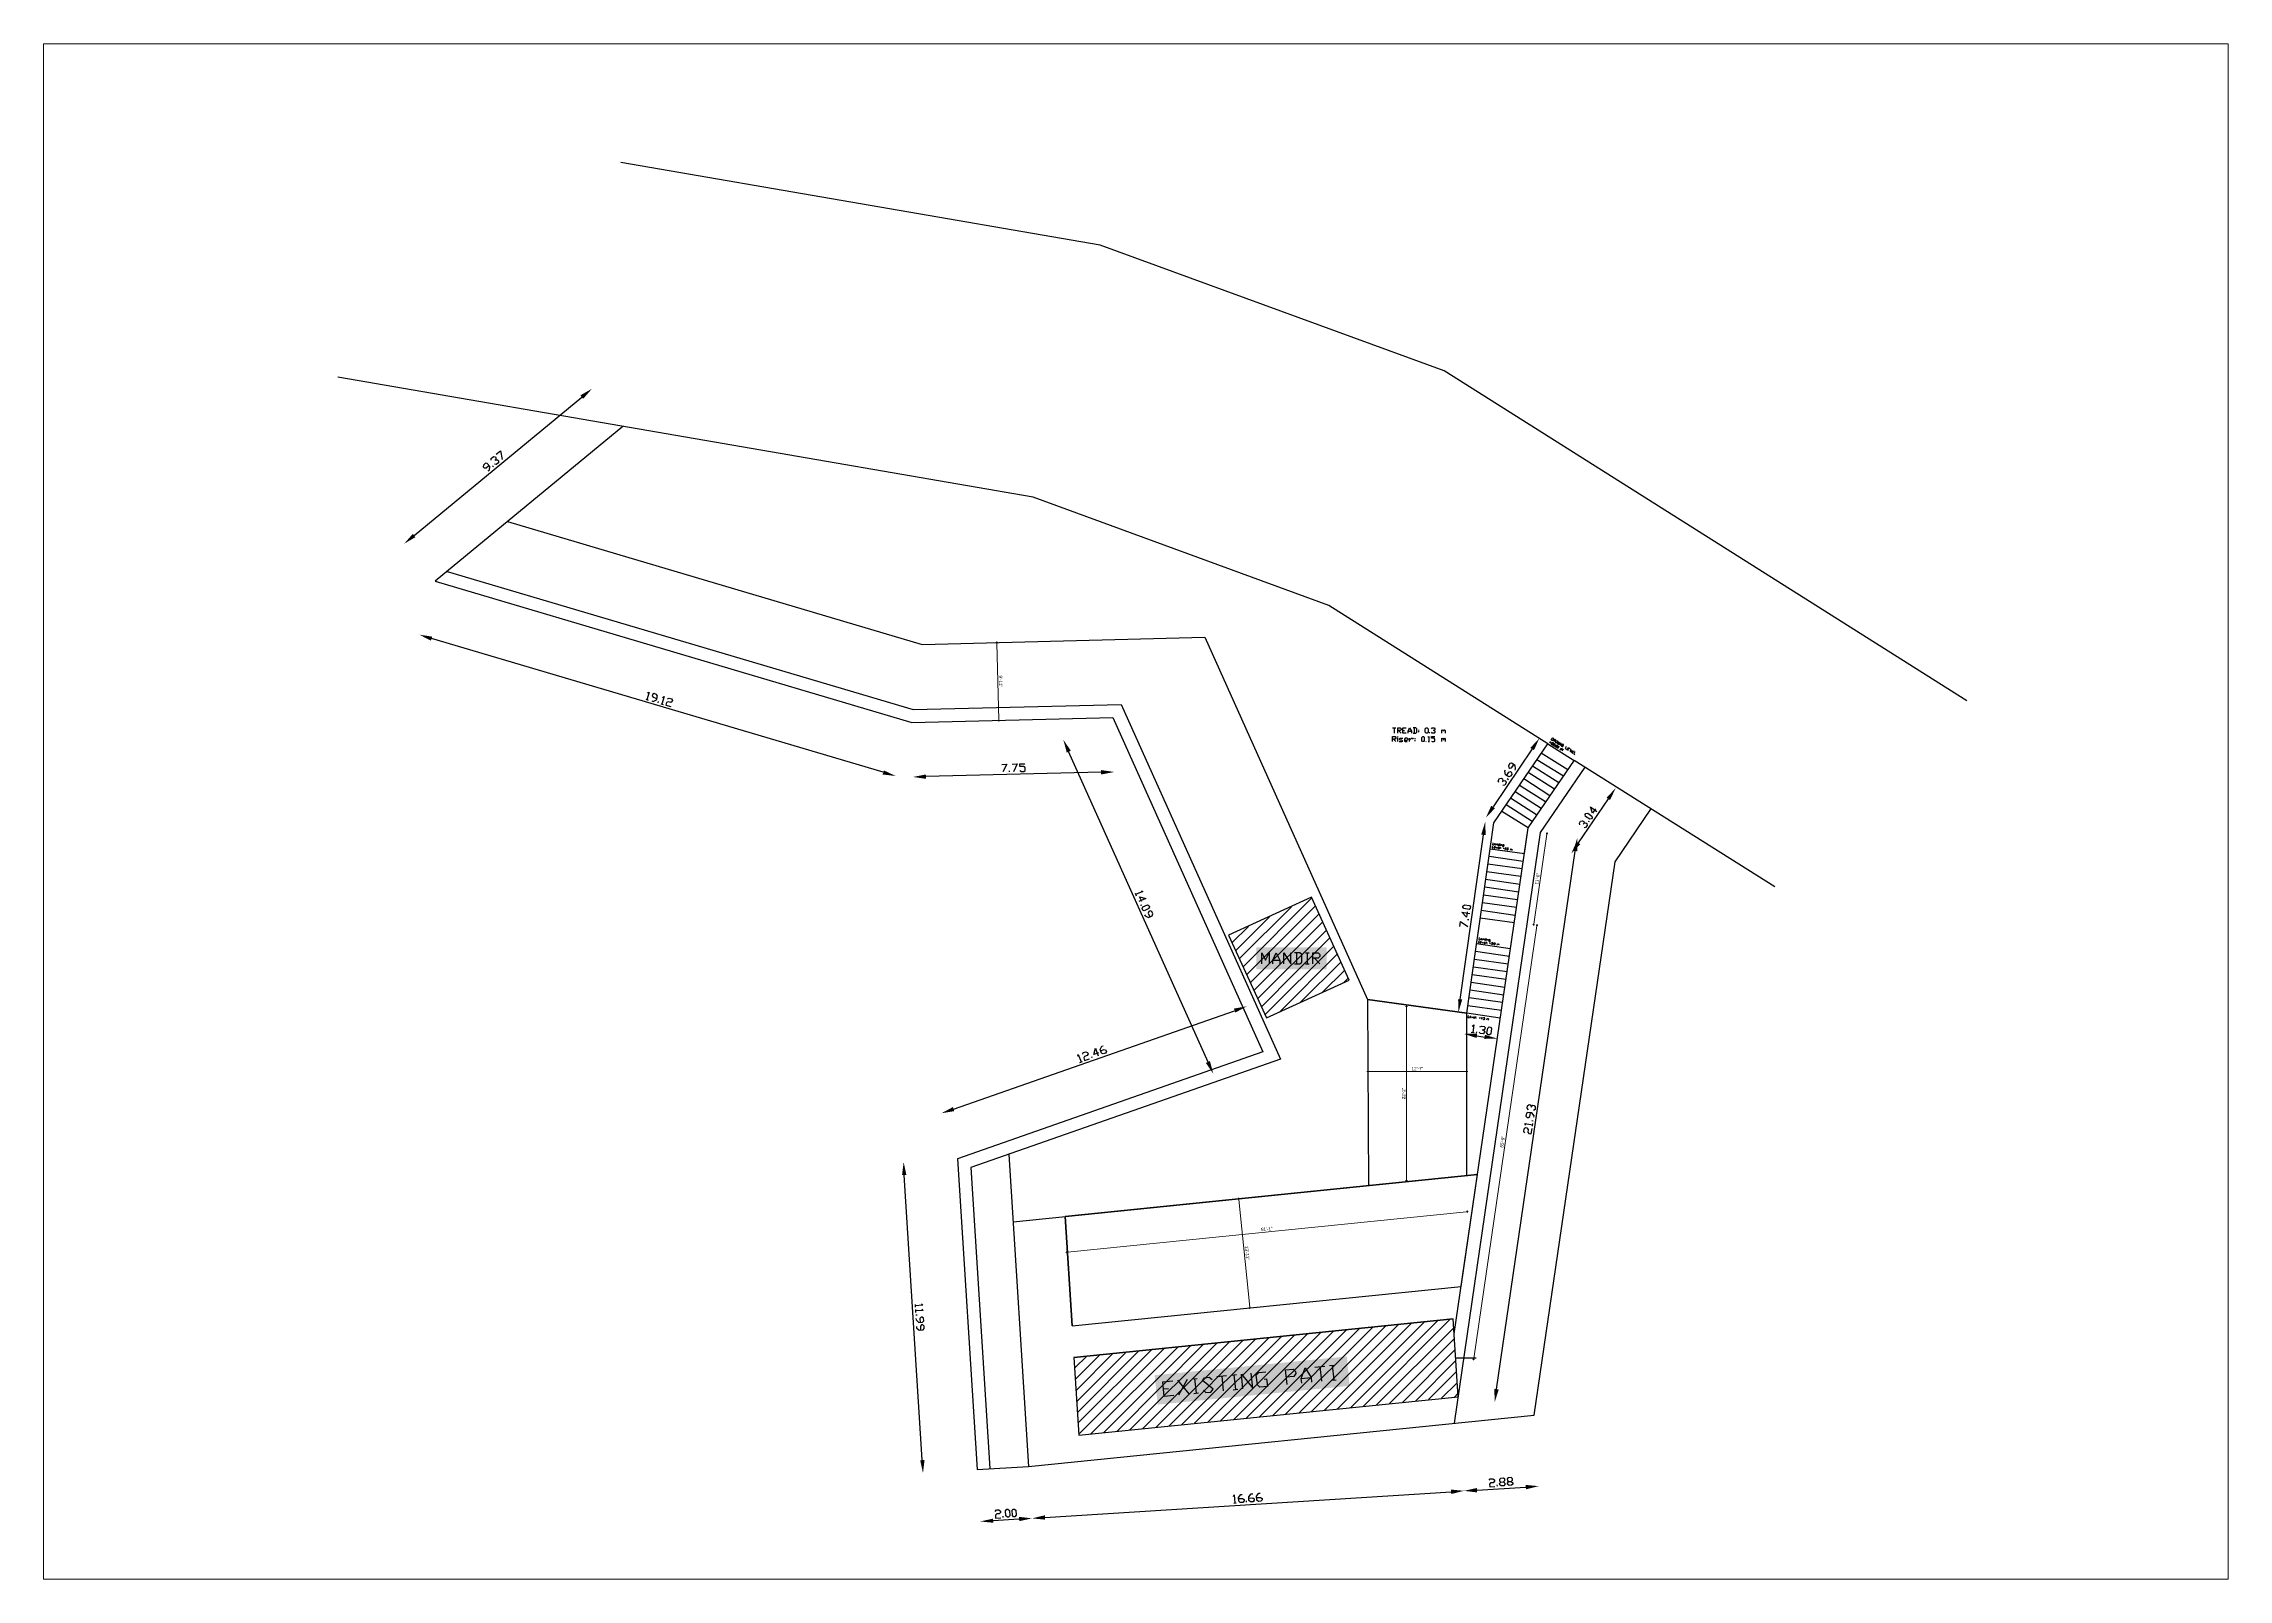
# Model space of a CAD drawing. Header units: inches. Extents: x 8069 to 17410, y -9620 to -7279.
# Drawn here: x 12700 to 16029, y -9620 to -7279 of the extents above; entities that cross this region are included whole.
import ezdxf

# ---------------------------------------------------------------- set-up
doc = ezdxf.new("R2010")
doc.units = ezdxf.units.IN
doc.header["$LTSCALE"] = 0.5
doc.header["$MEASUREMENT"] = 0
doc.header["$PDMODE"] = 66
doc.layers.add('hatch', color=9, linetype='Continuous', lineweight=0)
for name, color, linetype in [('PDF_0', 7, 'Continuous'), ('PDF_Dimensions', 7, 'Continuous'), ('PDF_hatch', 7, 'Continuous'), ('PDF_mandir', 7, 'Continuous'), ('PDF_Pati', 7, 'Continuous'), ('PDF_Road', 7, 'Continuous'), ('PDF_SectionCutEdges', 7, 'Continuous'), ('PDF_SITE', 7, 'Continuous'), ('PDF_stairs', 7, 'Continuous'), ('PDF_TEXT', 7, 'Continuous')]:
    doc.layers.add(name, color=color, linetype=linetype)
doc.styles.get("Standard").update_dxf_attribs({"font": 'arial.ttf'})
doc.dimstyles.new('S8', dxfattribs={"dimtxt": 5, "dimasz": 1, "dimexe": 6, "dimexo": 18, "dimgap": 1.9375, "dimtad": 1, "dimdec": 0, "dimzin": 3, "dimdsep": 46, "dimlunit": 4, "dimtxsty": 'Standard', "dimblk": 'dot 2', "dimcen": 12, "dimse1": 1, "dimse2": 1, "dimclrd": 1, "dimclre": 1, "dimclrt": 256, "dimadec": 0, "dimazin": 0, "dimtfac": 0.75, "dimtdec": 0, "dimtix": 1, "dimtmove": 1, "dimatfit": 3, "dimldrblk": 'DOT', "dimfxl": 1, "dimtolj": 1, "dimtzin": 0, "dimlwd": 9, "dimlwe": 9, "dimarcsym": 0})

# ---------------------------------------------------------------- blocks, each defined once
blk = doc.blocks.new('dot1')
at = {"layer": 'hatch'}
h = blk.add_hatch(color=256, dxfattribs=at)
edge = h.paths.add_edge_path()
edge.add_arc((0, 0), 1, 0, 360)
for p, q in [((3, 0), (-3, 0)), ((0, 3), (0, -3))]:
    blk.add_line(p, q, dxfattribs=at)
blk.add_circle((0, 0), 1, dxfattribs=at)
blk = doc.blocks.new('dot 2')
at = {"layer": 'hatch', "xscale": 0.5, "yscale": 0.5, "zscale": 0.5}
blk.add_blockref('dot1', (0, 0), dxfattribs=at)
blk = doc.blocks.new('*D852')
at = {"color": 1, "lineweight": 9, "transparency": 16777216}
blk.add_line((14879.5, -9283.3), (14975.8, -8623.8), dxfattribs=at)
at = {"layer": 'Defpoints', "color": 0, "transparency": 16777216}
for p in [(14961.1, -8620.6), (14975.9, -8622.8), (14864.5, -9282.2)]:
    blk.add_point(p, dxfattribs=at)
at = {"color": 1, "lineweight": 9, "transparency": 16777216}
for p, rotation in [((14975.9, -8622.8), 81.6917238725166), ((14879.3, -9284.3), 261.6917238725166)]:
    blk.add_blockref('dot 2', p, dxfattribs=dict(at, rotation=rotation))
at = {"transparency": 16777216, "insert": (14923.2, -8952.9), "char_height": 5, "attachment_point": 5, "rotation": 81.6917}
blk.add_mtext('\\A1;55\'-9"', dxfattribs=at)
blk = doc.blocks.new('_Dot')
at = {"color": 0, "linetype": 'ByBlock', "lineweight": -2}
blk.add_line((-0.5, 0), (-1, 0), dxfattribs=at)
at = {"color": 0, "linetype": 'ByBlock', "const_width": 0.5}
blk.add_lwpolyline([(-0.25, 0, 1), (0.25, 0, 1)], format="xyb", close=True, dxfattribs=at)
blk = doc.blocks.new('*D854')
at = {"color": 1, "lineweight": 9, "transparency": 16777216}
blk.add_line((14155.6, -8309.7), (14152.6, -8193), dxfattribs=at)
at = {"layer": 'Defpoints', "color": 0, "transparency": 16777216}
for p in [(14152.6, -8192), (14167.1, -8191.6), (14170.1, -8310.3)]:
    blk.add_point(p, dxfattribs=at)
at = {"color": 1, "lineweight": 9, "transparency": 16777216}
for p, rotation in [((14152.6, -8192), 91.4558224532075), ((14155.6, -8310.7), 271.4558224532075)]:
    blk.add_blockref('dot 2', p, dxfattribs=dict(at, rotation=rotation))
at = {"transparency": 16777216, "insert": (14158.6, -8251.2), "char_height": 5, "attachment_point": 5, "rotation": 271.4558}
blk.add_mtext('\\A1;9\'-11"', dxfattribs=at)
blk = doc.blocks.new('*D855')
at = {"color": 1, "lineweight": 9, "transparency": 16777216}
blk.add_line((14971, -8621), (14991, -8484.1), dxfattribs=at)
at = {"layer": 'Defpoints', "color": 0, "transparency": 16777216}
for p in [(14981.4, -8481.7), (14991.1, -8483.1), (14961.1, -8620.6)]:
    blk.add_point(p, dxfattribs=at)
at = {"color": 1, "lineweight": 9, "transparency": 16777216}
for p, rotation in [((14991.1, -8483.1), 81.69172387251645), ((14970.8, -8622), 261.6917238725165)]:
    blk.add_blockref('dot 2', p, dxfattribs=dict(at, rotation=rotation))
at = {"transparency": 16777216, "insert": (14976.5, -8551.9), "char_height": 5, "attachment_point": 5, "rotation": 81.6917}
blk.add_mtext('\\A1;11\'-8"', dxfattribs=at)
blk = doc.blocks.new('*D875')
at = {"color": 1, "lineweight": 9, "transparency": 16777216}
blk.add_line((14538.2, -9205), (14521.5, -9040.8), dxfattribs=at)
at = {"layer": 'Defpoints', "color": 0, "transparency": 16777216}
for p in [(14521.4, -9039.8), (14546.9, -9037.2), (14563.8, -9203.4)]:
    blk.add_point(p, dxfattribs=at)
at = {"color": 1, "lineweight": 9, "transparency": 16777216}
for p, rotation in [((14521.4, -9039.8), 95.80607964918015), ((14538.3, -9206), 275.8060796491802)]:
    blk.add_blockref('dot 2', p, dxfattribs=dict(at, rotation=rotation))
at = {"transparency": 16777216, "insert": (14534.3, -9122.4), "char_height": 5, "attachment_point": 5, "rotation": 275.8061}
blk.add_mtext('\\A1;13\'-11"', dxfattribs=at)
blk = doc.blocks.new('*D876')
at = {"color": 1, "lineweight": 9, "transparency": 16777216}
blk.add_line((14260.3, -9121.2), (14868.6, -9059.4), dxfattribs=at)
at = {"layer": 'Defpoints', "color": 0, "transparency": 16777216}
for p in [(14869.6, -9059.3), (14872.6, -9088.1), (14262.2, -9150.1)]:
    blk.add_point(p, dxfattribs=at)
at = {"color": 1, "lineweight": 9, "transparency": 16777216}
for p, rotation in [((14869.6, -9059.3), 5.79831544820977), ((14259.3, -9121.3), 185.7983154482098)]:
    blk.add_blockref('dot 2', p, dxfattribs=dict(at, rotation=rotation))
at = {"transparency": 16777216, "insert": (14564, -9085.8), "char_height": 5, "attachment_point": 5, "rotation": 5.7983}
blk.add_mtext('\\A1;51\'-1"', dxfattribs=at)
blk = doc.blocks.new('*D877')
at = {"color": 1, "lineweight": 9, "transparency": 16777216}
blk.add_line((14776.9, -8747.5), (14776.9, -9011.1), dxfattribs=at)
at = {"layer": 'Defpoints', "color": 0, "transparency": 16777216}
for p in [(14793.3, -8746.5), (14776.9, -9012.1), (14794, -9012.1)]:
    blk.add_point(p, dxfattribs=at)
at = {"color": 1, "lineweight": 9, "transparency": 16777216}
for p, rotation in [((14776.9, -8746.5), 90), ((14776.9, -9012.1), 270)]:
    blk.add_blockref('dot 2', p, dxfattribs=dict(at, rotation=rotation))
at = {"transparency": 16777216, "insert": (14772.5, -8879.3), "char_height": 5, "attachment_point": 5, "rotation": 90}
blk.add_mtext('\\A1;22\'-2"', dxfattribs=at)
blk = doc.blocks.new('*D878')
at = {"color": 1, "lineweight": 9, "transparency": 16777216}
blk.add_line((14868, -8845.7), (14719.2, -8845.7), dxfattribs=at)
at = {"layer": 'Defpoints', "color": 0, "transparency": 16777216}
for p in [(14718.2, -8845.7), (14718.2, -8877.9), (14869, -8880.7)]:
    blk.add_point(p, dxfattribs=at)
at = {"color": 1, "lineweight": 9, "transparency": 16777216, "rotation": 180}
blk.add_blockref('dot 2', (14718.2, -8845.7), dxfattribs=at)
at = {"color": 1, "lineweight": 9, "transparency": 16777216}
blk.add_blockref('dot 2', (14869, -8845.7), dxfattribs=at)
at = {"transparency": 16777216, "insert": (14793.6, -8841.3), "char_height": 5, "attachment_point": 5}
blk.add_mtext('\\A1;12\'-7"', dxfattribs=at)

msp = doc.modelspace()

# ---------------------------------------------------------------- linework, layer by layer
for p, q in [((14267.5, -9233.5), (14257, -9066.7)), ((14267.5, -9233.5), (14860.1, -9173.4)), ((14270.3, -9281.4), (14848.1, -9222.8)), ((14851.9, -9282.2), (14883.3, -9282.2))]:
    msp.add_line(p, q)
msp.add_lwpolyline([(14717.5, -8736), (14718.9, -9019.7), (14869, -9004.4), (14869, -8757), (14717.5, -8736)])
msp.add_lwpolyline([(14885, -9002.8), (14257, -9066.7), (14267.5, -9233.5), (14860.1, -9173.4)], close=True)
at = {"layer": 'PDF_0', "lineweight": 25}
for points in [[(15630.7, -8281.1), (14834.2, -7778.1), (14310.3, -7586.6), (13580, -7460.4)], [(13315.2, -8083.9), (14025.4, -8294), (14342.2, -8286.4), (14585.1, -8827), (14113.1, -8992.3), (14142.1, -9451)], [(15338.2, -8564.5), (15032.4, -8371.6)], [(14717.5, -8736), (14869, -8757)], [(14171.2, -8972.3), (14201.2, -9447.7)], [(14177.8, -9074.7), (14885.2, -9002.8)]]:
    msp.add_lwpolyline(points, dxfattribs=at)
at = {"layer": 'PDF_Dimensions', "lineweight": 0}
msp.add_lwpolyline([(12700.2, -9619.6), (16029.4, -9619.6), (16029.4, -7279.4), (12700.2, -7279.4)], close=True, dxfattribs=at)
at = {"layer": 'PDF_Dimensions', "lineweight": 25}
for points in [[(13264.7, -8029.1), (13520.5, -7818.1)], [(13377.6, -7930.5), (13379.5, -7929.1), (13380, -7923.9), (13376.2, -7919.1), (13373.3, -7918.6), (13370.5, -7921.5), (13370, -7924.3), (13371.4, -7925.8), (13374.3, -7925.8), (13378.5, -7922)], [(13382.4, -7913.9), (13382.4, -7911.5), (13385.7, -7908.6), (13388.6, -7909.1), (13389.5, -7910.5), (13389.5, -7913.4), (13387.6, -7914.8)], [(13385.7, -7924.3), (13384.3, -7922.9)], [(13389.5, -7913.4), (13391.9, -7913.4), (13393.3, -7915.3), (13393.3, -7918.2), (13390, -7920.5), (13387.1, -7920.1)], [(13390, -7904.8), (13396.2, -7900.1), (13399, -7912.9)], [(13979.7, -8389.7), (13291.4, -8185.9)], [(13617.7, -8278.3), (13621.5, -8279.7)], [(13620.5, -8268.7), (13622.9, -8267.8), (13619.6, -8279.2)], [(13627.2, -8281.1), (13629.1, -8282.1), (13633.9, -8279.2), (13635.8, -8273.5), (13634.3, -8271.1), (13630.5, -8269.7), (13628.2, -8271.1), (13627.7, -8273), (13629.1, -8275.4), (13634.8, -8277.3)], [(13636.7, -8284), (13637.2, -8282.1)], [(13640.5, -8285.4), (13644.3, -8286.4)], [(13643.4, -8275.9), (13645.8, -8274.5), (13642.4, -8285.9)], [(13651, -8277.8), (13653.4, -8276.8), (13657.2, -8277.8), (13658.6, -8280.2), (13658.2, -8282.1), (13655.8, -8283.5), (13652, -8282.6), (13649.1, -8283.5), (13648.2, -8287.3), (13655.8, -8289.7)], [(14755.6, -8322.1), (14760.9, -8322.1)], [(14758, -8322.1), (14758, -8330.2)], [(14763.7, -8330.2), (14763.7, -8322.1), (14767.6, -8322.1), (14769, -8323.5), (14769, -8324.9), (14767.6, -8325.9), (14763.7, -8325.9)], [(14776.6, -8330.2), (14771.4, -8330.2), (14771.4, -8322.1), (14776.6, -8322.1)], [(14779.5, -8330.2), (14779.5, -8327.3), (14781.8, -8322.1), (14784.7, -8327.3), (14784.7, -8330.2)], [(14787.1, -8330.2), (14791.4, -8330.2), (14792.8, -8328.8), (14792.8, -8323.5), (14791.4, -8322.1), (14787.1, -8322.1)], [(14788.5, -8322.1), (14788.5, -8330.2)], [(14815.2, -8323.5), (14816.1, -8322.1), (14819, -8322.1), (14820.4, -8323.5), (14820.4, -8324.9), (14819, -8325.9), (14817.6, -8325.9)], [(14755.6, -8343), (14755.6, -8335.4), (14759.5, -8335.4), (14760.9, -8336.9), (14760.9, -8337.8), (14759.5, -8339.2), (14755.6, -8339.2)], [(14757.1, -8339.2), (14760.9, -8343)], [(14763.7, -8336.9), (14763.7, -8335.4)], [(14763.7, -8343), (14763.7, -8337.8)], [(14764.7, -8325.9), (14769, -8330.2)], [(14766.1, -8343), (14769.9, -8343), (14771.4, -8342.1), (14769.9, -8340.7), (14767.6, -8340.7), (14766.1, -8339.2), (14767.6, -8337.8), (14771.4, -8337.8)], [(14771.4, -8325.9), (14774.2, -8325.9)], [(14774.2, -8340.7), (14778, -8340.7), (14779.5, -8339.2), (14778, -8337.8), (14775.2, -8337.8), (14774.2, -8339.2), (14774.2, -8342.1), (14775.2, -8343), (14778, -8343)], [(14779.5, -8327.3), (14784.7, -8327.3)], [(14781.8, -8343), (14781.8, -8337.8)], [(14781.8, -8340.7), (14784.7, -8337.8), (14786.1, -8337.8), (14787.1, -8339.2)], [(14789.9, -8337.8), (14789.9, -8339.2)], [(14789.9, -8340.7), (14789.9, -8342.1)], [(14795.2, -8324.9), (14795.2, -8325.9)], [(14795.2, -8327.3), (14795.2, -8328.8)], [(14807.1, -8343), (14807.1, -8342.1)], [(14809.9, -8336.9), (14810.9, -8335.4), (14810.9, -8343)], [(14809.9, -8343), (14812.3, -8343)], [(14812.3, -8330.2), (14812.3, -8328.8)], [(14819, -8325.9), (14820.4, -8327.3), (14820.4, -8328.8), (14819, -8330.2), (14816.1, -8330.2), (14815.2, -8328.8)], [(14815.2, -8342.1), (14816.1, -8343), (14819, -8343), (14820.4, -8342.1), (14820.4, -8339.2), (14819, -8337.8), (14815.2, -8337.8), (14815.2, -8335.4), (14820.4, -8335.4)], [(14830.9, -8330.2), (14830.9, -8324.9)], [(14830.9, -8325.9), (14832.3, -8324.9), (14833.3, -8325.9), (14833.3, -8327.3)], [(14830.9, -8343), (14830.9, -8337.8)], [(14830.9, -8339.2), (14832.3, -8337.8), (14833.3, -8339.2), (14833.3, -8340.7)], [(14833.3, -8325.9), (14834.7, -8324.9), (14836.1, -8325.9), (14836.1, -8330.2)], [(14833.3, -8339.2), (14834.7, -8337.8), (14836.1, -8339.2), (14836.1, -8343)], [(14968.6, -8354), (14909, -8442.6)], [(14995.7, -8345.4), (14997.1, -8343.5)], [(14997.6, -8345), (14995.7, -8343.5)], [(15000, -8339.7), (15001, -8339.7), (15000, -8341.6), (14998.1, -8340.7), (14998.1, -8339.7), (14999.5, -8337.8), (15000, -8337.3), (15001.4, -8338.3)], [(15001, -8342.1), (15002.9, -8339.2), (15004.3, -8340.2), (15004.3, -8340.7), (15003.8, -8341.1), (15003.3, -8341.6), (15001.9, -8340.7)], [(15002.4, -8340.7), (15002.9, -8343.5)], [(15002.9, -8350.2), (15002.9, -8349.7)], [(15008.6, -8343), (15007.2, -8345.4), (15007.2, -8346.4), (15008.1, -8346.9), (15009.1, -8346.4), (15010.5, -8344)], [(15010, -8347.8), (15011.9, -8345), (15011.9, -8348.8), (15013.8, -8345.9)], [(15011.4, -8355.9), (15013.3, -8353.1), (15013.3, -8355.4), (15015.7, -8354), (15013.8, -8357.3)], [(15012.9, -8349.7), (15014.3, -8350.7), (15015.3, -8350.2), (15016.2, -8348.3), (15016.2, -8347.3), (15014.8, -8346.9)], [(15015.3, -8346.9), (15013.3, -8349.7)], [(15020.5, -8350.2), (15018.6, -8353.5), (15021, -8354.5)], [(15023.8, -8356.4), (15021.9, -8355.4), (15023.8, -8352.1), (15025.7, -8353.5)], [(15022.9, -8354), (15023.8, -8354.5)], [(15026.7, -8354), (15026.2, -8358.3), (15029.5, -8355.9)], [(14160.2, -8377.8), (14167.8, -8377.3), (14162.1, -8389.3)], [(14172.1, -8389.3), (14172.1, -8387.3)], [(14175.9, -8377.3), (14183.6, -8376.9), (14178.3, -8389.3)], [(14187.8, -8386.9), (14190.2, -8388.8), (14194, -8388.8), (14195.9, -8386.9), (14195.9, -8382.6), (14193.6, -8380.7), (14187.8, -8380.7), (14187.8, -8376.9), (14195.5, -8376.9)], [(14474.6, -8831.3), (14262.2, -8358.3)], [(14929.5, -8394.5), (14932.8, -8389.7), (14935.7, -8388.8), (14937.1, -8390.2), (14937.6, -8393.1), (14935.7, -8395.9), (14932.8, -8396.9), (14928.1, -8393.5), (14926.7, -8387.8), (14928.1, -8386.4)], [(14942.4, -8386.4), (14943.3, -8384.5), (14942.4, -8379.2), (14937.1, -8375.9), (14934.7, -8376.4), (14932.4, -8379.7), (14932.8, -8382.6), (14934.7, -8383.5), (14937.1, -8383.1), (14940.5, -8378.3)], [(15031, -8361.1), (15028.6, -8359.7), (15030.5, -8356.9), (15032.9, -8357.8)], [(15029.5, -8358.3), (15031, -8358.8)], [(15033.8, -8358.8), (15031.9, -8361.6), (15033.8, -8363.1)], [(14311.7, -8389.7), (14044.5, -8396.4)], [(14917.6, -8405.4), (14916.6, -8402.6), (14919, -8399.3), (14921.9, -8398.8), (14923.3, -8399.7), (14923.8, -8402.6), (14922.8, -8404.5)], [(14923.8, -8402.6), (14926.7, -8402.1), (14928.6, -8403.1), (14929, -8405.9), (14926.7, -8409.3), (14923.8, -8409.7)], [(14932.4, -8401.2), (14930.5, -8399.7)], [(15039.1, -8497.4), (15084.8, -8430.2)], [(15064.8, -8445.5), (15060.5, -8452.1), (15057.2, -8442.6), (15067.2, -8449.3)], [(14859, -8736), (14894.3, -8485)], [(15041, -8469.8), (15040.5, -8467.4), (15042.4, -8464), (15045.3, -8463.6), (15047.2, -8464.5), (15047.6, -8467.4), (15046.2, -8468.8)], [(15047.6, -8467.4), (15050.5, -8466.9), (15051.9, -8467.8), (15052.4, -8470.7), (15050, -8474), (15047.6, -8474.5)], [(15055.7, -8465.5), (15054.3, -8464.5)], [(14907.6, -8502.1), (14907.6, -8505), (14909.5, -8505)], [(14908.6, -8497.4), (14908.1, -8500.2), (14910, -8500.2)], [(14910.5, -8504.1), (14911.9, -8504.5), (14912.4, -8504.1), (14911.9, -8503.6), (14910.9, -8503.6), (14910.5, -8503.6), (14910.5, -8504.5), (14910.9, -8505.5), (14911.9, -8505.5)], [(14912.4, -8500.2), (14912.8, -8500.7)], [(14913.3, -8503.6), (14914.3, -8505.5), (14915.2, -8504.1)], [(14913.8, -8500.7), (14913.8, -8498.8)], [(14913.8, -8499.8), (14915.2, -8498.8), (14915.7, -8498.8), (14915.7, -8499.8), (14915.7, -8501.2)], [(14914.3, -9330), (15034.3, -8509.8)], [(14916.2, -8505), (14917.6, -8505), (14918.1, -8504.5), (14917.6, -8504.1), (14916.6, -8504.1), (14916.2, -8504.5), (14916.2, -8505.5), (14916.6, -8506), (14917.6, -8506)], [(14919, -8498.3), (14918.6, -8501.2)], [(14919.5, -8503.6), (14919, -8506), (14919.5, -8506.4)], [(14919.5, -8501.7), (14920, -8499.8)], [(14920, -8499.3), (14920, -8498.8)], [(14920.5, -8501.7), (14920.9, -8499.8)], [(14920.5, -8500.7), (14921.9, -8499.8), (14922.4, -8499.8), (14922.4, -8500.2), (14922.4, -8501.7)], [(14920.5, -8504.5), (14920.5, -8505)], [(14920.5, -8505.5), (14920.5, -8506)], [(14923.3, -8502.6), (14923.8, -8503.1), (14924.7, -8503.1), (14925.2, -8502.6), (14925.7, -8500.7), (14925.2, -8500.2), (14924.3, -8500.2), (14923.3, -8500.7), (14923.3, -8501.7), (14923.8, -8502.1), (14925.2, -8502.1)], [(14924.3, -8505.5), (14926.2, -8506)], [(14927.1, -8507.4), (14928.1, -8507.4)], [(14927.6, -8505), (14928.1, -8504.5), (14927.6, -8507.4)], [(14929, -8507.4), (14929, -8506.9)], [(14930, -8507.4), (14930.5, -8507.9), (14931.4, -8507.9), (14931.9, -8507.4), (14931.9, -8506.4), (14931.4, -8506), (14930, -8506), (14930.5, -8505), (14932.4, -8505)], [(14935.7, -8508.3), (14936.2, -8506.4)], [(14935.7, -8506.9), (14936.7, -8506.4), (14936.7, -8506.9), (14936.7, -8507.4)], [(14936.7, -8506.9), (14937.6, -8506.9), (14937.6, -8507.4), (14937.6, -8508.8)], [(14363.6, -8574.1), (14365, -8577.9)], [(14372.7, -8570.3), (14375.1, -8571.2), (14364.1, -8576)], [(14373.6, -8586.9), (14370.3, -8579.8), (14379.8, -8582.2), (14369.3, -8586.9)], [(14371.7, -8592.2), (14373.6, -8591.7)], [(14377.9, -8606.9), (14378.9, -8608.4), (14384.1, -8610.8), (14389.3, -8608.4), (14390.3, -8605.5), (14388.9, -8601.7), (14386.5, -8600.7), (14384.6, -8601.7), (14383.6, -8604.6), (14386, -8609.8)], [(14858.5, -8624.6), (14859.5, -8616.9), (14870.4, -8624.6)], [(14869.5, -8602.2), (14868.5, -8610.3), (14861.4, -8603.1), (14873.3, -8605)], [(14871.9, -8614.6), (14870, -8614.6)], [(14887.1, -8646.5), (14886.6, -8649.3), (14888.5, -8649.8)], [(14887.6, -8641.7), (14887.1, -8644.6), (14889, -8645)], [(14889.5, -8648.9), (14890.9, -8648.9), (14891.4, -8648.4), (14890.9, -8647.9), (14890, -8647.9), (14889.5, -8648.4), (14889.5, -8649.3), (14890, -8649.8), (14890.9, -8649.8)], [(14891.4, -8644.6), (14891.9, -8645)], [(14892.4, -8648.4), (14893.3, -8650.3), (14894.3, -8648.4)], [(14892.8, -8645.5), (14893.3, -8643.6)], [(14892.8, -8644.6), (14894.3, -8643.6), (14894.7, -8643.6), (14895.2, -8644.1), (14894.7, -8645.5)], [(14895.2, -8649.3), (14896.6, -8649.8), (14897.1, -8649.3), (14897.1, -8648.9), (14895.7, -8648.9), (14895.2, -8648.9), (14895.2, -8649.8), (14895.7, -8650.8), (14896.6, -8650.8)], [(14898.1, -8643.1), (14897.6, -8646)], [(14898.5, -8647.9), (14898.1, -8650.3), (14898.5, -8650.8)], [(14898.5, -8646), (14899, -8644.1)], [(14899, -8643.6), (14899, -8643.1)], [(14899.5, -8646), (14900, -8644.1)], [(14900, -8649.3), (14899.5, -8649.8)], [(14899.5, -8650.3), (14899.5, -8650.8)], [(14900, -8645), (14900.9, -8644.6), (14901.4, -8644.6), (14901.9, -8645), (14901.4, -8646.5)], [(14902.4, -8647), (14902.8, -8647.4), (14903.8, -8647.9), (14904.3, -8647.4), (14904.7, -8645.5), (14904.3, -8645), (14903.3, -8644.6), (14902.8, -8645), (14902.4, -8646), (14902.8, -8646.5), (14904.3, -8647)], [(14903.3, -8650.3), (14905.2, -8650.3)], [(14908.1, -8650.8), (14908.1, -8651.2), (14908.1, -8651.7), (14907.6, -8652.2), (14906.6, -8652.2), (14906.2, -8651.2)], [(14906.6, -8649.3), (14907.1, -8648.9), (14908.1, -8649.3), (14908.6, -8649.8), (14908.6, -8650.3), (14908.1, -8650.8), (14907.6, -8650.8)], [(14909, -8652.2), (14909, -8651.7)], [(14915.2, -8653.1), (14915.7, -8651.2)], [(14915.7, -8651.7), (14916.2, -8651.2), (14916.6, -8651.7), (14916.6, -8652.2)], [(14916.6, -8651.7), (14917.1, -8651.2), (14917.6, -8651.7), (14917.1, -8653.1)], [(14086.9, -8903.2), (14515.1, -8753.2)], [(14870.9, -8760.3), (14870.4, -8763.2), (14872.3, -8763.7)], [(14873.3, -8762.7), (14874.7, -8762.7), (14875.7, -8762.2), (14875.2, -8761.7), (14874.3, -8761.7), (14873.3, -8762.2), (14873.3, -8763.2), (14873.8, -8763.7), (14874.7, -8763.7)], [(14875.7, -8786), (14880, -8786.5)], [(14876.6, -8762.2), (14877.1, -8764.1), (14878.5, -8762.2)], [(14877.1, -8776.5), (14879.5, -8774.6), (14878.1, -8786.5)], [(14879, -8763.2), (14880.4, -8763.7), (14881.4, -8763.2), (14880.9, -8762.7), (14880, -8762.7), (14879.5, -8762.7), (14879, -8763.7), (14879.5, -8764.6), (14880.4, -8764.6)], [(14882.4, -8761.7), (14881.9, -8764.1), (14882.4, -8764.6)], [(14883.3, -8764.1), (14883.3, -8764.6)], [(14883.8, -8763.2), (14883.8, -8763.7)], [(14883.8, -8787.5), (14884.3, -8785.1)], [(14887.6, -8764.1), (14889.5, -8764.1)], [(14894.3, -8782.7), (14896.2, -8785.1), (14895.7, -8787), (14893.8, -8788.4), (14889.5, -8787.9), (14888.1, -8786)], [(14889, -8777.9), (14891.4, -8776.5), (14895.2, -8777), (14897.1, -8778.9), (14896.6, -8781.3), (14894.3, -8782.7), (14892.4, -8782.7)], [(14892.4, -8765.1), (14890.4, -8764.6), (14891.9, -8763.2), (14891.4, -8766)], [(14892.8, -8766), (14892.8, -8765.6)], [(14893.8, -8765.6), (14894.3, -8766.5), (14895.2, -8766.5), (14896.2, -8766), (14896.2, -8765.1), (14895.7, -8764.6), (14894.3, -8764.1), (14894.3, -8763.2), (14896.2, -8763.7)], [(14899.5, -8767), (14900, -8765.1)], [(14900, -8765.6), (14900.5, -8765.1), (14900.9, -8765.6), (14900.9, -8766)], [(14900.9, -8765.6), (14901.4, -8765.1), (14901.9, -8765.6), (14901.4, -8767.5)], [(14276, -8822.2), (14276.9, -8819.9), (14281.2, -8830.8)], [(14283.6, -8819.4), (14284.5, -8817), (14288.4, -8815.6), (14290.7, -8817), (14291.7, -8818.9), (14290.3, -8821.3), (14286.5, -8822.7), (14285.5, -8825.1), (14286.5, -8828.9), (14294.1, -8826.5)], [(14307.9, -8817.5), (14300.3, -8819.9), (14303.1, -8810.3), (14307.4, -8821.8)], [(14310.7, -8814.1), (14316.5, -8812.2), (14318.8, -8813.2), (14319.8, -8815.1), (14318.4, -8818), (14314.6, -8818.9), (14312.2, -8818), (14310.3, -8812.2), (14312.7, -8807), (14314.6, -8806.5)], [(14884.3, -8791.3), (14896.2, -8793.2)], [(14279.3, -8831.8), (14283.1, -8830.3)], [(14297.9, -8825.1), (14297.4, -8823.2)], [(14971, -8915.1), (14971.4, -8913.2), (14968.1, -8908.9), (14961.9, -8908), (14960, -8909.4), (14959, -8913.7), (14960.9, -8915.6), (14962.9, -8916.1), (14965.2, -8914.2), (14966.2, -8908.5)], [(14962.9, -8904.2), (14960.9, -8901.8), (14961.4, -8898), (14963.8, -8896.1), (14965.7, -8896.6), (14967.6, -8898.9), (14967.1, -8900.8)], [(14967.6, -8898.9), (14969.5, -8897), (14971.4, -8897.5), (14973.3, -8899.4), (14972.9, -8903.7), (14970.5, -8905.1)], [(14970, -8921.3), (14968.1, -8920.8)], [(14957.6, -8939.4), (14955.7, -8937), (14956.2, -8933.2), (14958.6, -8931.3), (14960.5, -8931.8), (14962.4, -8934.2), (14961.9, -8938), (14963.3, -8940.4), (14967.1, -8940.9), (14968.6, -8932.8)], [(14959, -8927.5), (14957.6, -8925.1), (14969.5, -8927)], [(14969, -8928.9), (14969.5, -8925.1)], [(14039.2, -9437.7), (14011.6, -9003.7)], [(14037.8, -9200), (14040.2, -9201.9), (14028.3, -9202.8)], [(14028.3, -9200.9), (14028.3, -9204.7)], [(14038.3, -9208.1), (14040.7, -9210), (14028.8, -9210.5)], [(14028.8, -9208.6), (14028.8, -9212.8)], [(14029.2, -9216.7), (14031.1, -9216.7)], [(14029.2, -9222.4), (14029.7, -9224.3), (14034, -9228.1), (14039.7, -9227.6), (14041.6, -9225.7), (14041.1, -9221.9), (14039.2, -9220), (14037.3, -9220), (14035.4, -9222.4), (14035.9, -9228.1)], [(14030.2, -9234.3), (14030.2, -9236.2), (14034.5, -9240), (14040.7, -9239.5), (14042.1, -9237.6), (14042.1, -9233.8), (14040.2, -9231.9), (14037.8, -9231.9), (14036.4, -9233.8), (14036.4, -9240)], [(14226, -9525.3), (14845.2, -9486.3)], [(14884.7, -9483.9), (14958.6, -9479.1)], [(14902.8, -9468.6), (14904.7, -9466.7), (14908.6, -9466.3), (14910.9, -9468.2), (14910.9, -9470.1), (14909, -9472.4), (14905.2, -9472.4), (14903.3, -9474.8), (14903.8, -9478.6), (14911.4, -9478.2)], [(14915.7, -9477.7), (14915.2, -9475.8)], [(14924.7, -9471), (14927.1, -9472.9), (14927.1, -9475.3), (14925.2, -9477.2), (14921.4, -9477.2), (14919.5, -9475.8), (14919, -9473.4), (14920.9, -9471.5), (14924.7, -9471), (14926.7, -9469.1), (14926.7, -9467.2), (14924.7, -9465.3), (14920.5, -9465.8), (14918.6, -9467.7), (14919, -9469.6), (14920.9, -9471.5)], [(14936.7, -9470.5), (14939, -9472.4), (14939, -9474.4), (14937.1, -9476.3), (14933.3, -9476.7), (14930.9, -9474.8), (14930.9, -9472.9), (14932.8, -9470.5), (14936.7, -9470.5), (14938.6, -9468.6), (14938.6, -9466.3), (14936.7, -9464.4), (14932.4, -9464.8), (14930.5, -9466.7), (14930.9, -9469.1), (14932.8, -9470.5)], [(14150.2, -9516.3), (14152.1, -9513.9), (14155.9, -9513.9), (14158.3, -9515.8), (14158.3, -9517.7), (14156.4, -9519.6), (14152.6, -9520.1), (14150.7, -9522), (14150.7, -9526.3), (14158.8, -9525.8)], [(14513.2, -9493.4), (14514.6, -9491), (14515.6, -9502.9)], [(14513.7, -9503.4), (14517.5, -9502.9)], [(14521.3, -9496.7), (14527, -9496.3), (14529.4, -9498.2), (14529.4, -9500.1), (14527.5, -9502.5), (14523.7, -9502.5), (14521.3, -9500.6), (14520.8, -9494.8), (14524.6, -9490.5), (14526.5, -9490.5)], [(14533.2, -9502), (14533.2, -9500.1)], [(14537, -9495.8), (14542.7, -9495.3), (14545.1, -9497.2), (14545.1, -9499.1), (14543.2, -9501.5), (14539.4, -9501.5), (14537, -9499.6), (14537, -9493.9), (14540.3, -9489.6), (14542.7, -9489.6)], [(14548.9, -9494.8), (14554.6, -9494.8), (14557, -9496.3), (14557, -9498.6), (14555.1, -9500.6), (14551.3, -9501), (14548.9, -9499.1), (14548.4, -9492.9), (14552.2, -9488.6), (14554.2, -9488.6)], [(14146.9, -9530.1), (14186.4, -9527.7)], [(14162.6, -9525.3), (14162.6, -9523.4)]]:
    msp.add_lwpolyline(points, dxfattribs=at)
for points in [[(14807.1, -8330.2), (14805.7, -8328.8), (14805.7, -8323.5), (14807.1, -8322.1), (14808.5, -8322.1), (14809.9, -8323.5), (14809.9, -8328.8), (14808.5, -8330.2)], [(14801.9, -8343), (14800.4, -8342.1), (14800.4, -8336.9), (14801.9, -8335.4), (14803.3, -8335.4), (14804.2, -8336.9), (14804.2, -8342.1), (14803.3, -8343)], [(14998.1, -8347.3), (14998.1, -8346.4), (14999.1, -8344.5), (15000, -8344.5), (15000.5, -8344.5), (15000.5, -8345.4), (14999.5, -8347.3), (14998.6, -8347.8)], [(15000.5, -8348.8), (15000.5, -8348.3), (15001.9, -8346.4), (15002.4, -8345.9), (15002.9, -8346.4), (15003.3, -8346.9), (15001.9, -8349.2), (15001, -8349.2)], [(15003.8, -8344), (15005.7, -8341.1), (15007.6, -8342.1), (15005.7, -8345.4)], [(15004.3, -8351.1), (15003.8, -8350.2), (15005.2, -8348.3), (15006.2, -8348.3), (15006.7, -8348.3), (15006.7, -8349.2), (15005.2, -8351.1), (15004.8, -8351.6)], [(15006.7, -8352.6), (15006.7, -8352.1), (15007.6, -8349.7), (15008.6, -8349.7), (15009.1, -8350.2), (15009.1, -8350.7), (15008.1, -8353.1), (15007.2, -8353.1)], [(15059.1, -8460.7), (15056.2, -8461.2), (15050, -8456.9), (15049.5, -8454), (15050.5, -8452.6), (15053.4, -8452.1), (15059.6, -8456.4), (15060, -8459.3)], [(14911.9, -8500.7), (14911.4, -8500.2), (14910.9, -8499.8), (14910.9, -8498.8), (14911.4, -8498.3), (14911.9, -8498.8), (14912.4, -8499.3), (14912.4, -8500.2)], [(14918.6, -8500.2), (14917.6, -8501.2), (14917.1, -8501.2), (14916.6, -8500.7), (14916.6, -8499.8), (14917.6, -8499.3), (14918.1, -8499.3)], [(14374.1, -8597.9), (14375.1, -8595), (14382.2, -8591.7), (14385.1, -8593.1), (14385.5, -8594.6), (14384.6, -8597.4), (14377.4, -8600.7), (14375.1, -8599.8)], [(14874.3, -8596.9), (14872.3, -8598.8), (14864.3, -8597.4), (14862.8, -8595.5), (14862.8, -8593.6), (14865.2, -8591.7), (14872.8, -8592.6), (14874.7, -8595)], [(14890.9, -8645), (14890.4, -8645), (14890, -8644.6), (14890.4, -8643.6), (14890.9, -8643.1), (14891.4, -8643.1), (14891.9, -8643.6), (14891.4, -8644.6)], [(14898.1, -8645), (14896.6, -8646), (14896.2, -8646), (14895.7, -8645), (14896.2, -8644.1), (14896.6, -8643.6), (14897.1, -8644.1)], [(14910.5, -8652.7), (14910, -8651.7), (14910.5, -8649.8), (14910.9, -8649.8), (14911.4, -8649.8), (14911.9, -8650.3), (14911.4, -8652.2), (14910.9, -8652.7)], [(14901.4, -8789.9), (14899.5, -8787.5), (14900.9, -8779.9), (14902.8, -8777.9), (14905.2, -8778.4), (14906.6, -8780.3), (14905.7, -8788.4), (14903.3, -8789.9)], [(14168.8, -9524.8), (14166.4, -9522.9), (14165.9, -9515.3), (14167.8, -9512.9), (14169.7, -9512.9), (14172.1, -9514.8), (14172.6, -9522.9), (14170.7, -9524.8)], [(14178.3, -9524.4), (14176.4, -9522.5), (14175.9, -9514.4), (14177.8, -9512.5), (14179.8, -9512.5), (14181.7, -9514.4), (14182.1, -9522), (14180.2, -9524.4)]]:
    msp.add_lwpolyline(points, close=True, dxfattribs=at)
at = {"layer": 'PDF_Dimensions', "transparency": 33554559}
for points in [[(13518.1, -7815.3), (13522.4, -7820.5), (13535.7, -7805.3)], [(13262.8, -8026.3), (13266.6, -8031.5), (13249.5, -8041.5)], [(13292.3, -8183), (13290.4, -8189.2), (13272.8, -8180.1)], [(14265.5, -8356.9), (14259.3, -8359.7), (14254.1, -8340.2)], [(14965.7, -8352.6), (14971.4, -8355.9), (14979.5, -8337.8)], [(13980.6, -8386.9), (13978.7, -8393.1), (13998.7, -8395.4)], [(14311.7, -8386.4), (14311.7, -8393.1), (14331.7, -8389.3)], [(14044.5, -8393.1), (14044.9, -8399.7), (14024.9, -8396.9)], [(15081.9, -8428.3), (15087.2, -8432.1), (15095.8, -8414)], [(14906.2, -8440.7), (14911.9, -8444.5), (14898.1, -8458.8)], [(14890.9, -8484.5), (14897.6, -8485.5), (14897.1, -8465)], [(15036.2, -8495.5), (15041.9, -8499.3), (15028.1, -8513.6)], [(15031, -8509.3), (15037.6, -8510.2), (15037.2, -8490.2)], [(14514.1, -8749.8), (14516, -8756), (14533.7, -8746.5)], [(14855.7, -8735.6), (14861.9, -8736), (14856.2, -8755.6)], [(14884.7, -8787.9), (14883.8, -8794.6), (14864.3, -8788.4)], [(14896.6, -8789.9), (14895.7, -8796), (14915.7, -8795.6)], [(14477.5, -8829.9), (14471.3, -8832.7), (14482.7, -8849.4)], [(14085.9, -8899.9), (14087.8, -8906.1), (14068.3, -8909.4)], [(14014.9, -9003.3), (14008.3, -9003.7), (14010.7, -8983.7)], [(14910.9, -9329.5), (14917.6, -9330.5), (14911.4, -9349.6)], [(14042.6, -9437.7), (14035.9, -9438.2), (14040.2, -9457.7)], [(14844.7, -9482.9), (14845.2, -9489.6), (14864.7, -9484.8)], [(14884.3, -9480.5), (14884.7, -9487.2), (14864.7, -9484.8)], [(14958.6, -9475.8), (14959, -9482.5), (14978.6, -9477.7)], [(14146.9, -9527.2), (14147.4, -9533.4), (14127.4, -9531.5)], [(14186.4, -9524.4), (14186.9, -9531), (14206.4, -9526.8)], [(14226, -9522), (14226.4, -9528.7), (14206.4, -9526.8)]]:
    msp.add_solid(points, dxfattribs=at)
at = {"layer": 'PDF_hatch', "lineweight": 25}
for points in [[(14528, -8686), (14632.8, -8581.2)], [(14517, -8661.2), (14568.9, -8609.3)], [(14522.7, -8673.6), (14601.8, -8594.6)], [(14533.7, -8697.9), (14638, -8593.6)], [(14539.4, -8710.3), (14643.7, -8605.5)], [(14544.6, -8722.2), (14649.4, -8617.9)], [(14511.3, -8649.3), (14536.1, -8624.6)], [(14550.3, -8734.6), (14655.1, -8630.3)], [(14556.1, -8747), (14660.4, -8642.2)], [(14561.8, -8758.9), (14666.1, -8654.6)], [(14583.2, -8755.6), (14671.8, -8666.5)], [(14615.6, -8740.3), (14677.1, -8678.9)], [(14648.5, -8725.5), (14682.8, -8691.3)], [(14681.3, -8710.3), (14688.5, -8703.2)], [(14414.6, -9386.2), (14547.5, -9253.3)], [(14434.6, -9383.8), (14567.5, -9251)], [(14454.1, -9381.9), (14587, -9249)], [(14474.1, -9380), (14607, -9247.1)], [(14493.7, -9378.1), (14626.6, -9245.2)], [(14513.7, -9376.2), (14646.6, -9243.3)], [(14533.2, -9373.8), (14666.1, -9240.9)], [(14553.2, -9371.9), (14686.1, -9239)], [(14573.2, -9370), (14706.1, -9237.1)], [(14592.7, -9368.1), (14725.6, -9235.2)], [(14612.7, -9366.2), (14745.6, -9233.3)], [(14632.3, -9363.8), (14765.2, -9230.9)], [(14652.3, -9361.9), (14785.2, -9229)], [(14671.8, -9360), (14804.7, -9227.1)], [(14691.8, -9358.1), (14824.7, -9225.2)], [(14711.3, -9355.7), (14844.2, -9222.8)], [(14731.4, -9353.8), (14849, -9236.2)], [(14750.9, -9351.9), (14850, -9252.9)], [(14270.3, -9281.4), (14270.7, -9281.4)], [(14271.2, -9298.1), (14290.3, -9279.1)], [(14272.6, -9314.8), (14310.3, -9277.1)], [(14273.6, -9331.9), (14329.8, -9275.2)], [(14274.5, -9348.6), (14349.8, -9273.3)], [(14275.5, -9365.3), (14369.3, -9271.4)], [(14276.4, -9381.9), (14389.3, -9269.1)], [(14277.9, -9398.6), (14408.9, -9267.1)], [(14296, -9398.1), (14428.9, -9265.2)], [(14315.5, -9396.2), (14448.4, -9263.3)], [(14335.5, -9394.3), (14468.4, -9261)], [(14355.5, -9391.9), (14488.4, -9259)], [(14375.1, -9390), (14507.9, -9257.1)], [(14395.1, -9388.1), (14528, -9255.2)], [(14770.9, -9350), (14851.4, -9269.5)], [(14790.9, -9348.1), (14852.3, -9286.2)], [(14810.4, -9345.7), (14853.3, -9302.9)], [(14830.4, -9343.8), (14854.2, -9320)], [(14850, -9341.9), (14855.2, -9336.7)]]:
    msp.add_lwpolyline(points, dxfattribs=at)
at = {"layer": 'PDF_mandir', "lineweight": 25}
msp.add_lwpolyline([(14506, -8637.9), (14563.7, -8764.1), (14689.9, -8706.5), (14632.3, -8580.3)], close=True, dxfattribs=at)
at = {"layer": 'PDF_Pati', "lineweight": 25}
msp.add_lwpolyline([(14855.7, -9341.5), (14848.1, -9222.8), (14270.3, -9281.4), (14277.9, -9400)], close=True, dxfattribs=at)
at = {"layer": 'PDF_Road', "lineweight": 25}
for points in [[(14849.5, -9245.7), (14962.4, -8474.5), (15032.9, -8371.2)], [(14850, -9381.9), (14981.4, -8481.7), (15049.1, -8382.1)], [(14971.4, -9369.6), (15094.8, -8526), (15149.6, -8445.9)]]:
    msp.add_lwpolyline(points, dxfattribs=at)
at = {"layer": 'PDF_SectionCutEdges', "lineweight": 25}
msp.add_lwpolyline([(13407.1, -8007.7), (14038.8, -8194.9), (14469.8, -8184), (14717.5, -8736)], dxfattribs=at)
at = {"layer": 'PDF_SITE', "lineweight": 30}
for points in [[(14992.4, -8346.4), (14658.5, -8135.4), (14207.9, -7970.6), (13148.5, -7787.6)], [(13582.9, -7862.9), (13296.6, -8098.7), (14023, -8314), (14329.3, -8306.4), (14558, -8815.6), (14092.6, -8979), (14122.6, -9452.4), (14201.2, -9447.7), (14971.4, -9369.6)]]:
    msp.add_lwpolyline(points, dxfattribs=at)
at = {"layer": 'PDF_stairs', "lineweight": 25}
for points in [[(14920, -8764.6), (14869, -8757), (14882.4, -8663.1), (14887.6, -8624.1), (14904.3, -8506.4), (14910, -8466.9), (14992.4, -8346.4), (15032.4, -8371.6)], [(15009.1, -8405.9), (14969, -8380.2)], [(15016.2, -8395.9), (14975.7, -8370.7)], [(15022.9, -8385.9), (14982.4, -8360.7)], [(14982.4, -8445), (14942.4, -8419.7)], [(14989.1, -8435), (14949, -8409.7)], [(14995.7, -8425.5), (14955.7, -8399.7)], [(15002.4, -8415.5), (14962.4, -8390.2)], [(14904.3, -8506.4), (14956.7, -8513.6), (14962.4, -8474.5), (14922.4, -8449.3)], [(14968.6, -8464.5), (14929, -8439.3)], [(14975.2, -8454.5), (14935.7, -8429.3)], [(14954.8, -8525.5), (14902.8, -8517.9)], [(14950, -8560.7), (14897.6, -8553.1)], [(14951.4, -8548.8), (14899.5, -8541.7)], [(14953.3, -8536.9), (14900.9, -8529.8)], [(14944.8, -8596), (14892.8, -8588.8)], [(14946.2, -8584.1), (14894.3, -8576.9)], [(14948.1, -8572.6), (14896.2, -8565)], [(14941.4, -8619.3), (14889.5, -8612.2)], [(14942.8, -8607.9), (14890.9, -8600.3)], [(14935.2, -8658.9), (14883.8, -8651.2)], [(14930.5, -8694.1), (14879, -8686.5)], [(14931.9, -8682.2), (14880.4, -8675.1)], [(14933.8, -8670.3), (14882.4, -8663.1)], [(14925.2, -8729.4), (14873.8, -8721.7)], [(14926.7, -8717.5), (14875.7, -8710.3)], [(14928.6, -8705.5), (14877.1, -8698.4)], [(14921.9, -8752.7), (14870.4, -8745.6)], [(14923.3, -8740.8), (14872.3, -8733.6)]]:
    msp.add_lwpolyline(points, dxfattribs=at)
at = {"layer": 'PDF_TEXT', "lineweight": 25}
for points in [[(14556.5, -8681.7), (14556.5, -8665.1), (14562.3, -8676), (14567.5, -8665.1), (14567.5, -8681.7)], [(14573.2, -8681.7), (14573.2, -8676), (14578.4, -8665.1), (14584.2, -8676), (14584.2, -8681.7)], [(14573.2, -8676), (14584.2, -8676)], [(14589.9, -8681.7), (14589.9, -8665.1), (14600.8, -8681.7), (14600.8, -8665.1)], [(14606.6, -8681.7), (14614.6, -8681.7), (14617.5, -8678.9), (14617.5, -8667.4), (14614.6, -8665.1), (14606.6, -8665.1)], [(14609.4, -8665.1), (14609.4, -8681.7)], [(14623.2, -8665.1), (14628.5, -8665.1)], [(14623.2, -8681.7), (14628.5, -8681.7)], [(14625.6, -8665.1), (14625.6, -8681.7)], [(14634.2, -8681.7), (14634.2, -8665.1), (14642.3, -8665.1), (14645.1, -8667.4), (14645.1, -8670.3), (14642.3, -8673.2), (14634.2, -8673.2)], [(14637, -8673.2), (14645.1, -8681.7)], [(14422.7, -9339.5), (14407.9, -9341), (14405.5, -9318.6), (14420.8, -9317.2)], [(14427.9, -9316.2), (14445.1, -9337.2)], [(14430.3, -9338.6), (14443.2, -9314.8)], [(14450.8, -9314.3), (14457.9, -9313.4)], [(14454.1, -9313.8), (14456.5, -9336.2)], [(14467.5, -9331.5), (14471.3, -9334.8), (14478.9, -9334.3), (14482.2, -9330), (14466, -9316.7), (14469.4, -9312.4), (14476.5, -9311.4), (14480.8, -9315.3)], [(14487.9, -9310.5), (14502.7, -9309.1)], [(14495.6, -9310), (14497.5, -9332.4)], [(14510.3, -9308.6), (14518, -9307.6)], [(14514.1, -9308.1), (14516.5, -9330.5)], [(14527.5, -9329.5), (14525.6, -9307.2), (14542.7, -9328.1), (14540.3, -9305.3)], [(14560.3, -9314.8), (14563.7, -9314.3), (14565.1, -9325.7), (14553.7, -9326.7), (14549.9, -9323.4), (14548, -9308.6), (14551.8, -9304.3), (14562.7, -9303.3)], [(14595.1, -9322.9), (14592.7, -9300.5), (14604.2, -9299.5), (14608, -9302.9), (14608.5, -9306.2), (14605.1, -9310.5), (14593.7, -9311.4)], [(14617.5, -9320.5), (14616.6, -9313.4), (14622.7, -9297.6), (14631.8, -9311.9), (14632.3, -9319.1)], [(14616.6, -9313.4), (14631.8, -9311.9)], [(14637.5, -9296.2), (14652.8, -9294.8)], [(14645.1, -9295.2), (14647.5, -9317.6)], [(14659.9, -9293.8), (14667.5, -9293.3)], [(14662.3, -9316.2), (14669.9, -9315.7)], [(14663.7, -9293.3), (14666.1, -9315.7)], [(14407, -9329.5), (14414.1, -9329.1)], [(14452.7, -9336.7), (14460.3, -9335.7)], [(14512.7, -9331), (14519.9, -9330)]]:
    msp.add_lwpolyline(points, dxfattribs=at)
at = {"layer": 'PDF_TEXT', "color": 7, "true_color": 0xffffff, "transparency": 33554559}
for points in [[(14548, -8656.5), (14548, -8689.8), (14655.6, -8656.5)], [(14548, -8689.8), (14655.6, -8656.5), (14655.6, -8689.8)], [(14393.2, -9308.6), (14397.9, -9353.4), (14686.1, -9280)], [(14397.9, -9353.4), (14686.1, -9280), (14690.4, -9324.8)]]:
    msp.add_solid(points, dxfattribs=at)

# ---------------------------------------------------------------- dimensions: what is measured, and where the dimension line sits
for p1, p2, distance, picture, middle in [((14170.1, -8310.3), (14167.1, -8191.6), 14.5, '*D854', (14158.6, -8251.2)), ((14961.1, -8620.6), (14981.4, -8481.7), -9.8, '*D855', (14976.5, -8551.9)), ((14864.5, -9282.2), (14961.1, -8620.6), -15, '*D852', (14923.2, -8952.9)), ((14563.8, -9203.4), (14546.9, -9037.2), 25.6, '*D875', (14534.3, -9122.4)), ((14262.2173, -9150.066), (14872.5586, -9088.0879), 28.9537, '*D876', (14564.0092, -9085.804))]:
    dim = msp.add_aligned_dim(p1=p1, p2=p2, distance=distance, dimstyle='S8', override={"dimfxl": 2, "dimfxlon": 1, "dimarcsym": 1})
    dim.commit()
    dim.dimension.update_dxf_attribs({"geometry": picture, "text_midpoint": middle})
dim = msp.add_linear_dim(base=(14776.9, -9012.1), p1=(14793.3, -8746.5), p2=(14794, -9012.1), angle=90, dimstyle='S8', override={"dimfxl": 2, "dimfxlon": 1, "dimarcsym": 1})
dim.commit()
dim.dimension.update_dxf_attribs({"geometry": '*D877', "text_midpoint": (14772.5, -8879.3)})
dim = msp.add_linear_dim(base=(14718.2, -8845.7), p1=(14869, -8880.7), p2=(14718.2, -8877.9), dimstyle='S8', override={"dimfxl": 2, "dimfxlon": 1, "dimarcsym": 1})
dim.commit()
dim.dimension.update_dxf_attribs({"geometry": '*D878', "text_midpoint": (14793.6, -8841.3)})

doc.saveas('drawing.dxf')
